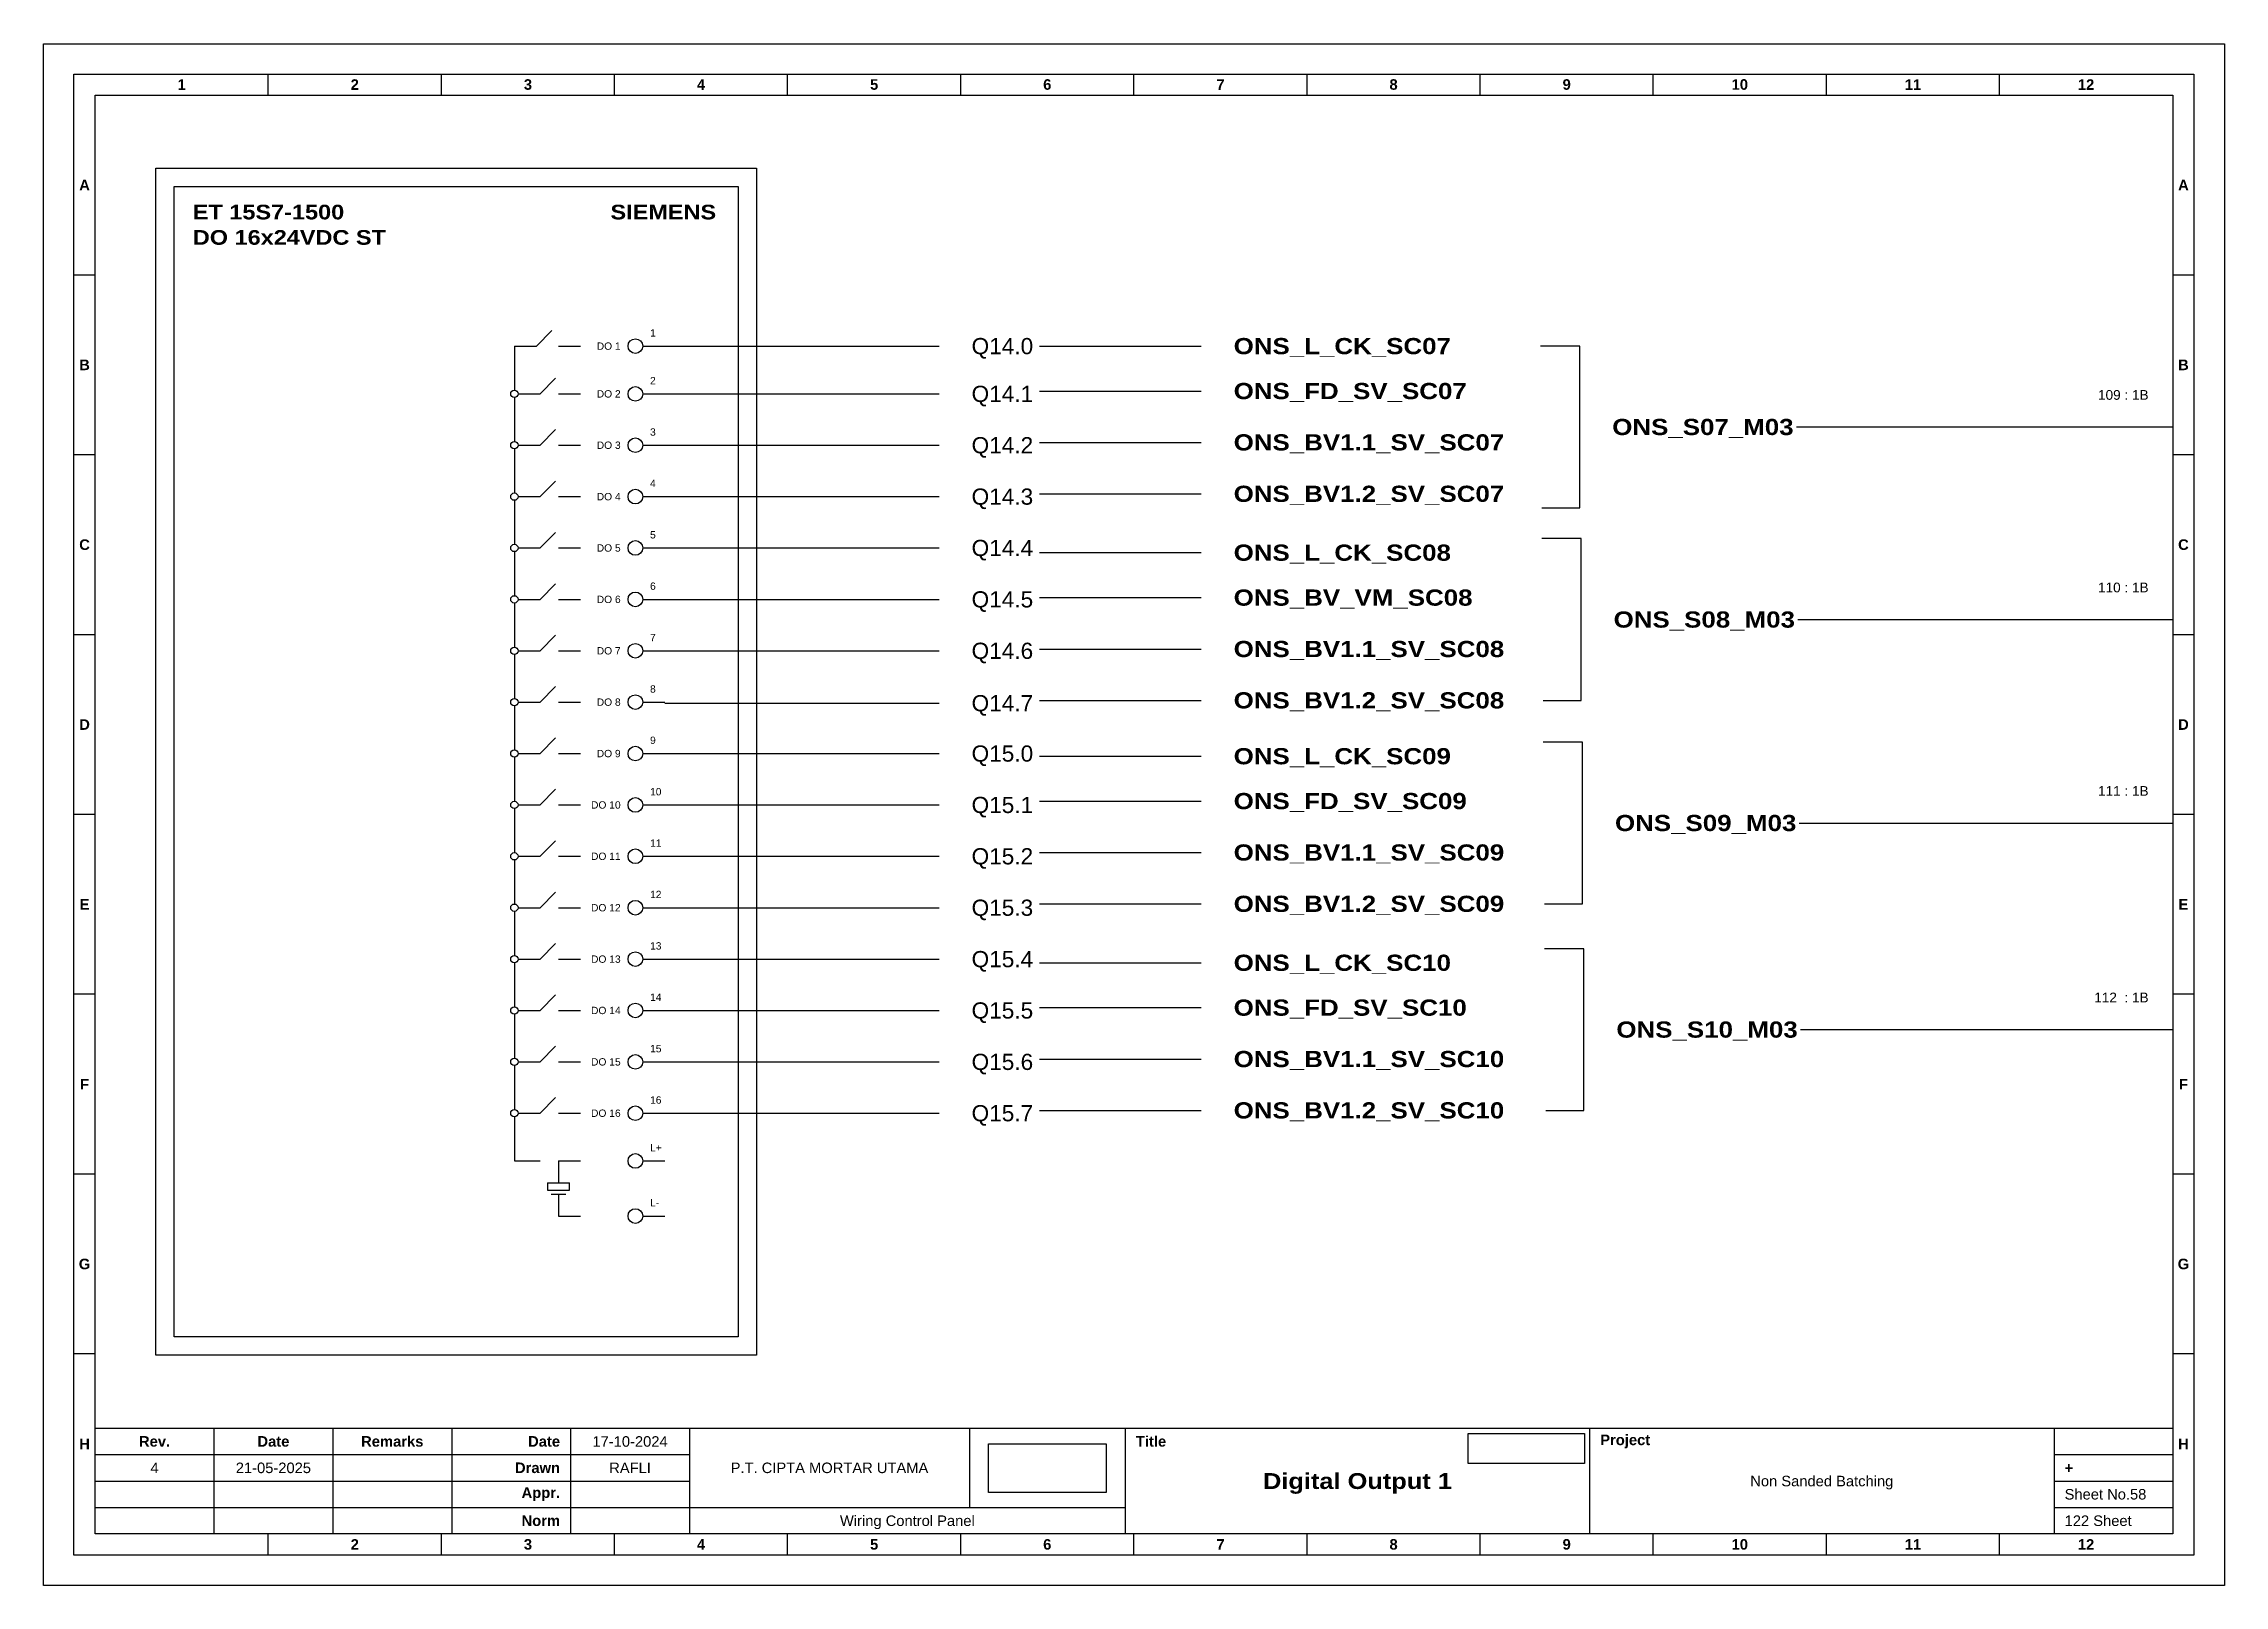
# Model space of a CAD drawing. Header units: centimetres. Extents: x 960 to 2473, y 652 to 2370.
# Drawn here: x 960.8 to 1230.1, y 1127.6 to 1318 of the extents above; entities that cross this region are included whole.
import ezdxf
from ezdxf.enums import TextEntityAlignment as Align

# ---------------------------------------------------------------- set-up
doc = ezdxf.new("R2010")
doc.units = ezdxf.units.CM
doc.header["$MEASUREMENT"] = 0
doc.styles.add('Bold', font='ariblk.ttf', dxfattribs={"height": 25.4})
doc.styles.get("Standard").update_dxf_attribs({"font": 'arial.ttf'})
picture_1 = doc.add_image_def('image1.png', size_in_pixel=(2048, 847))
picture_2 = doc.add_image_def('image2.png', size_in_pixel=(2092, 542))

msp = doc.modelspace()

# ---------------------------------------------------------------- texts
at = {"ltscale": 500, "style": 'Bold'}
for s, p in [('ET 15S7-1500', (979.19, 1298.14)), ('DO 16x24VDC ST', (979.19, 1295.01))]:
    msp.add_text(s, height=1.8132, dxfattribs=at).set_placement(p, align=Align.TOP_LEFT)
msp.add_text('SIEMENS', height=1.813, dxfattribs=at).set_placement((1043.82, 1298.14), align=Align.TOP_RIGHT)
at = {"ltscale": 500}
for s, p in [('1', (1035.66, 1281.58)), ('2', (1035.66, 1275.69)), ('3', (1035.66, 1269.34)), ('4', (1035.66, 1263)), ('5', (1035.66, 1256.65)), ('6', (1035.66, 1250.31)), ('7', (1035.66, 1243.96)), ('8', (1035.66, 1237.61)), ('9', (1035.66, 1231.27)), ('10', (1035.66, 1224.92)), ('11', (1035.66, 1218.57)), ('12', (1035.66, 1212.23)), ('13', (1035.66, 1205.88)), ('14', (1035.66, 1199.54)), ('15', (1035.66, 1193.19)), ('16', (1035.66, 1186.84)), ('L+', (1035.66, 1180.95)), ('L-', (1035.66, 1174.15))]:
    msp.add_text(s, height=0.907, dxfattribs=at).set_placement(p, align=Align.BOTTOM_LEFT)
for s, p in [('DO 1', (1032.03, 1280.68)), ('DO 2', (1032.03, 1274.78)), ('DO 3', (1032.03, 1268.44)), ('DO 4', (1032.03, 1262.09)), ('DO 5', (1032.03, 1255.75)), ('DO 6', (1032.03, 1249.4)), ('DO 7', (1032.03, 1243.05)), ('DO 8', (1032.03, 1236.71)), ('DO 9', (1032.03, 1230.36)), ('DO 10', (1032.03, 1224.01)), ('DO 11', (1032.03, 1217.67)), ('DO 12', (1032.03, 1211.32)), ('DO 13', (1032.03, 1204.97)), ('DO 14', (1032.03, 1198.63)), ('DO 15', (1032.03, 1192.28)), ('DO 16', (1032.03, 1185.94))]:
    msp.add_text(s, height=0.907, dxfattribs=at).set_placement(p, align=Align.MIDDLE_RIGHT)
for s, p in [('Q14.0', (1075.37, 1280.68)), ('Q14.1', (1075.37, 1274.78)), ('Q14.2', (1075.37, 1268.44)), ('Q14.3', (1075.37, 1262.09)), ('Q14.4', (1075.37, 1255.75)), ('Q14.5', (1075.37, 1249.4)), ('Q14.6', (1075.37, 1243.05)), ('Q14.7', (1075.37, 1236.58)), ('Q15.0', (1075.37, 1230.36)), ('Q15.1', (1075.37, 1224.01)), ('Q15.2', (1075.37, 1217.67)), ('Q15.3', (1075.37, 1211.32)), ('Q15.4', (1075.37, 1204.97)), ('Q15.5', (1075.37, 1198.63)), ('Q15.6', (1075.37, 1192.28)), ('Q15.7', (1075.37, 1185.94))]:
    msp.add_text(s, height=2, dxfattribs=at).set_placement(p, align=Align.MIDDLE_LEFT)
at = {"ltscale": 500, "style": 'Bold'}
for s, p in [('ONS_L_CK_SC07', (1107.74, 1280.68)), ('ONS_FD_SV_SC07', (1107.74, 1275.13)), ('ONS_S07_M03', (1154.5, 1270.69)), ('ONS_BV1.1_SV_SC07', (1107.74, 1268.79)), ('ONS_BV1.2_SV_SC07', (1107.74, 1262.44)), ('ONS_L_CK_SC08', (1107.74, 1255.17)), ('ONS_BV_VM_SC08', (1107.74, 1249.62)), ('ONS_S08_M03', (1154.67, 1246.91)), ('ONS_BV1.1_SV_SC08', (1107.74, 1243.27)), ('ONS_BV1.2_SV_SC08', (1107.74, 1236.93)), ('ONS_L_CK_SC09', (1107.74, 1230.03)), ('ONS_FD_SV_SC09', (1107.74, 1224.49)), ('ONS_S09_M03', (1154.84, 1221.78)), ('ONS_BV1.1_SV_SC09', (1107.74, 1218.14)), ('ONS_BV1.2_SV_SC09', (1107.74, 1211.8)), ('ONS_L_CK_SC10', (1107.74, 1204.52)), ('ONS_FD_SV_SC10', (1107.74, 1198.98)), ('ONS_S10_M03', (1155.01, 1196.27)), ('ONS_BV1.1_SV_SC10', (1107.74, 1192.63)), ('ONS_BV1.2_SV_SC10', (1107.74, 1186.29))]:
    msp.add_text(s, height=2, dxfattribs=at).set_placement(p, align=Align.MIDDLE_LEFT)
at = {"ltscale": 500}
for s, p in [('109 : 1B', (1220.74, 1273.69)), ('110 : 1B', (1220.74, 1249.91)), ('111 : 1B', (1220.74, 1224.78)), ('112  : 1B', (1220.74, 1199.27))]:
    msp.add_text(s, height=1.2, dxfattribs=at).set_placement(p, align=Align.BOTTOM_RIGHT)

# ---------------------------------------------------------------- blocks, each defined once
blk = doc.blocks.new('KOP MU PROJECT')
at = {"color": 6, "ltscale": 50}
for p, q in [((27.74, 184.05), (27.74, 186.66)), ((49.13, 184.05), (49.13, 186.66)), ((70.51, 184.05), (70.51, 186.66)), ((91.89, 184.05), (91.89, 186.66)), ((113.27, 184.05), (113.27, 186.66)), ((134.66, 184.05), (134.66, 186.66)), ((156.04, 184.05), (156.04, 186.66)), ((177.42, 184.05), (177.42, 186.66)), ((198.8, 184.05), (198.8, 186.66)), ((220.19, 184.05), (220.19, 186.66)), ((241.57, 184.05), (241.57, 186.66)), ((6.36, 161.84), (3.75, 161.84)), ((265.59, 161.84), (262.98, 161.84)), ((6.36, 139.63), (3.75, 139.63)), ((265.59, 139.63), (262.98, 139.63)), ((6.36, 117.42), (3.75, 117.42)), ((265.59, 117.42), (262.98, 117.42)), ((6.36, 95.22), (3.75, 95.22)), ((265.59, 95.22), (262.98, 95.22)), ((6.36, 73.01), (3.75, 73.01)), ((265.59, 73.01), (262.98, 73.01)), ((6.36, 50.8), (3.75, 50.8)), ((265.59, 50.8), (262.98, 50.8)), ((6.36, 28.59), (3.75, 28.59)), ((265.59, 28.59), (262.98, 28.59)), ((27.74, 3.75), (27.74, 6.36)), ((49.13, 3.75), (49.13, 6.36)), ((70.51, 3.75), (70.51, 6.36)), ((91.89, 3.75), (91.89, 6.36)), ((113.27, 3.75), (113.27, 6.36)), ((134.66, 3.75), (134.66, 6.36)), ((156.04, 3.75), (156.04, 6.36)), ((177.42, 3.75), (177.42, 6.36)), ((198.8, 3.75), (198.8, 6.36)), ((220.19, 3.75), (220.19, 6.36)), ((241.57, 3.75), (241.57, 6.36))]:
    blk.add_line(p, q, dxfattribs=at)
at = {"ltscale": 50}
for p, q in [((6.36, 19.41), (262.98, 19.41)), ((21.04, 19.41), (21.04, 6.36)), ((35.72, 19.41), (35.72, 6.36)), ((50.41, 19.41), (50.41, 6.36)), ((65.09, 19.41), (65.09, 6.36)), ((79.77, 19.41), (79.77, 6.36)), ((114.35, 19.41), (114.35, 9.62)), ((133.6, 19.41), (133.6, 6.36)), ((190.95, 19.41), (190.95, 6.36)), ((248.3, 19.41), (248.3, 6.36)), ((6.36, 16.15), (79.77, 16.15)), ((248.3, 16.15), (262.98, 16.15)), ((6.36, 12.89), (79.77, 12.89)), ((248.3, 12.89), (262.98, 12.89)), ((6.36, 9.62), (133.6, 9.62)), ((248.3, 9.62), (262.98, 9.62))]:
    blk.add_line(p, q, dxfattribs=at)
at = {"color": 1, "ltscale": 50}
blk.add_lwpolyline([(269.34, 0), (0, 0), (0, 190.41), (269.34, 190.41)], close=True, dxfattribs=at)
at = {"color": 6, "ltscale": 50}
for points in [[(265.59, 3.75), (3.75, 3.75), (3.75, 186.66), (265.59, 186.66)], [(262.98, 6.36), (6.36, 6.36), (6.36, 184.05), (262.98, 184.05)]]:
    blk.add_lwpolyline(points, close=True, dxfattribs=at)
at = {"ltscale": 50, "char_height": 1.305, "attachment_point": 4}
for s, width, heights, insert in [('\\pxqc;{\\fArial|b1|i0|c0|p34;1}', 21.3825, [2.51], (6.36, 185.36)), ('\\pxqc;{\\fArial|b1|i0|c0|p34;2}', 21.3825, [2.51], (27.74, 185.36)), ('\\pxqc;{\\fArial|b1|i0|c0|p34;3}', 21.3825, [2.51], (49.13, 185.36)), ('\\pxqc;{\\fArial|b1|i0|c0|p34;4}', 21.3825, [2.51], (70.51, 185.36)), ('\\pxqc;{\\fArial|b1|i0|c0|p34;5}', 21.3825, [2.51], (91.89, 185.36)), ('\\pxqc;{\\fArial|b1|i0|c0|p34;6}', 21.3825, [2.51], (113.27, 185.36)), ('\\pxqc;{\\fArial|b1|i0|c0|p34;7}', 21.3825, [2.51], (134.66, 185.36)), ('\\pxqc;{\\fArial|b1|i0|c0|p34;8}', 21.3825, [2.51], (156.04, 185.36)), ('\\pxqc;{\\fArial|b1|i0|c0|p34;9}', 21.3825, [2.51], (177.42, 185.36)), ('\\pxqc;{\\fArial|b1|i0|c0|p34;10}', 21.3825, [2.51], (198.8, 185.36)), ('\\pxqc;{\\fArial|b1|i0|c0|p34;11}', 21.3825, [2.51], (220.19, 185.36)), ('\\pxqc;{\\fArial|b1|i0|c0|p34;12}', 21.3825, [2.51], (241.57, 185.36)), ('\\pxqc;{\\fArial|b1|i0|c0|p34;A}', 2.61, [2.51], (3.75, 172.95)), ('\\pxqc;{\\fArial|b1|i0|c0|p34;A}', 2.61, [2.51], (262.98, 172.95)), ('\\pxqc;{\\fArial|b1|i0|c0|p34;B}', 2.61, [2.51], (3.75, 150.74)), ('\\pxqc;{\\fArial|b1|i0|c0|p34;B}', 2.61, [2.51], (262.98, 150.74)), ('\\pxqc;{\\fArial|b1|i0|c0|p34;C}', 2.61, [2.51], (3.75, 128.53)), ('\\pxqc;{\\fArial|b1|i0|c0|p34;C}', 2.61, [2.51], (262.98, 128.53)), ('\\pxqc;{\\fArial|b1|i0|c0|p34;D}', 2.61, [2.51], (3.75, 106.32)), ('\\pxqc;{\\fArial|b1|i0|c0|p34;D}', 2.61, [2.51], (262.98, 106.32)), ('\\pxqc;{\\fArial|b1|i0|c0|p34;E}', 2.61, [2.51], (3.75, 84.11)), ('\\pxqc;{\\fArial|b1|i0|c0|p34;E}', 2.61, [2.51], (262.98, 84.11)), ('\\pxqc;{\\fArial|b1|i0|c0|p34;F}', 2.61, [2.51], (3.75, 61.9)), ('\\pxqc;{\\fArial|b1|i0|c0|p34;F}', 2.61, [2.51], (262.98, 61.9)), ('\\pxqc;{\\fArial|b1|i0|c0|p34;G}', 2.61, [2.51], (3.75, 39.69)), ('\\pxqc;{\\fArial|b1|i0|c0|p34;G}', 2.61, [2.51], (262.98, 39.69)), ('\\pxqc;{\\fArial|b1|i0|c0|p34;H}', 2.61, [2.51], (3.75, 17.47)), ('\\pxqc;{\\fArial|b1|i0|c0|p34;Rev.}', 14.6811, [2.88], (6.36, 17.78)), ('\\pxqc;{\\fArial|b1|i0|c0|p34;Date}', 14.6811, [2.88], (21.04, 17.78)), ('\\pxqc;{\\fArial|b1|i0|c0|p34;Remarks}', 14.6811, [2.88], (35.72, 17.78)), ('\\pxqr;{\\fArial|b1|i0|c0|p34;Date}', 13.3761, [2.88], (50.41, 17.78)), ('\\pxql;{\\fArial|b1|i0|c0|p34;Title}', 50.2419, [2.88], (134.9, 17.78)), ('\\pxql;{\\fArial|b1|i0|c0|p34;Project}', 50.2419, [2.88], (192.25, 17.78)), ('\\pxqc;{\\fArial|b1|i0|c0|p34;H}', 2.61, [2.51], (262.98, 17.47)), ('\\pxqr;{\\fArial|b1|i0|c0|p34;Drawn}', 13.3761, [2.88], (50.41, 14.52)), ('\\pxql;{\\fArial|b1|i0|c0|p34;+}', 14.6811, [2.88], (249.61, 14.52)), ('\\pxqr;{\\fArial|b1|i0|c0|p34;Appr.}', 13.3761, [2.88], (50.41, 11.26)), ('\\pxqr;{\\fArial|b1|i0|c0|p34;Norm}', 13.3761, [2.88], (50.41, 7.99)), ('\\pxqc;{\\fArial|b1|i0|c0|p34;2}', 21.3825, [2.51], (27.74, 5.06)), ('\\pxqc;{\\fArial|b1|i0|c0|p34;3}', 21.3825, [2.51], (49.13, 5.06)), ('\\pxqc;{\\fArial|b1|i0|c0|p34;4}', 21.3825, [2.51], (70.51, 5.06)), ('\\pxqc;{\\fArial|b1|i0|c0|p34;5}', 21.3825, [2.51], (91.89, 5.06)), ('\\pxqc;{\\fArial|b1|i0|c0|p34;6}', 21.3825, [2.51], (113.27, 5.06)), ('\\pxqc;{\\fArial|b1|i0|c0|p34;7}', 21.3825, [2.51], (134.66, 5.06)), ('\\pxqc;{\\fArial|b1|i0|c0|p34;8}', 21.3825, [2.51], (156.04, 5.06)), ('\\pxqc;{\\fArial|b1|i0|c0|p34;9}', 21.3825, [2.51], (177.42, 5.06)), ('\\pxqc;{\\fArial|b1|i0|c0|p34;10}', 21.3825, [2.51], (198.8, 5.06)), ('\\pxqc;{\\fArial|b1|i0|c0|p34;11}', 21.3825, [2.51], (220.19, 5.06)), ('\\pxqc;{\\fArial|b1|i0|c0|p34;12}', 21.3825, [2.51], (241.57, 5.06))]:
    blk.add_mtext_dynamic_manual_height_columns(s, width=width, gutter_width=0.0326, heights=heights, dxfattribs=dict(at, insert=insert))
at = {"ltscale": 50}
for tag, p in [('DATECREATED', (72.43, 17.78)), ('REV', (13.7, 14.52)), ('REVDATE', (28.38, 14.52)), ('REMARKS', (43.06, 14.52)), ('DRAWN', (72.43, 14.52)), ('COMPANY', (97.06, 14.52)), ('PROJECT', (219.62, 12.89)), ('APPR', (72.43, 11.26)), ('NORM', (72.43, 7.99)), ('DRAWINGCATEGORY', (106.68, 7.99)), ('DESCRIPTION', (162.27, 10.03))]:
    blk.add_attdef(tag, text='', height=1.3, dxfattribs=at).set_placement(p, align=Align.MIDDLE_CENTER)
at = {"ltscale": 50, "style": 'Bold'}
blk.add_attdef('TITLE', text='', height=1.96, dxfattribs=at).set_placement((162.27, 12.89), align=Align.MIDDLE_CENTER)
at = {"ltscale": 50}
for tag, p in [('SHEETNUMBER', (249.61, 11.26)), ('TOTALSHEET', (249.61, 7.99))]:
    blk.add_attdef(tag, text='', height=1.3, dxfattribs=at).set_placement(p, align=Align.MIDDLE_LEFT)
image = blk.add_image(picture_1, insert=(116.72, 11.48), size_in_units=(14.5, 6), dxfattribs=at)
image.dxf.flags = 15
image = blk.add_image(picture_2, insert=(175.94, 15.04), size_in_units=(14.36, 3.72), dxfattribs=at)
image.dxf.flags = 15

# ---------------------------------------------------------------- linework, layer by layer
at = {"ltscale": 50}
for p, q in [((1021.62, 1280.68), (1023.54, 1282.6)), ((1018.9, 1280.68), (1021.62, 1280.68)), ((1018.9, 1280.68), (1018.9, 1275.24)), ((1024.34, 1280.68), (1027.06, 1280.68)), ((1022.07, 1274.78), (1024, 1276.71)), ((1018.9, 1274.33), (1018.9, 1268.89)), ((1019.35, 1274.78), (1022.07, 1274.78)), ((1024.34, 1274.78), (1027.06, 1274.78)), ((1022.07, 1268.44), (1024, 1270.36)), ((1018.9, 1267.98), (1018.9, 1262.55)), ((1019.35, 1268.44), (1022.07, 1268.44)), ((1024.34, 1268.44), (1027.06, 1268.44)), ((1022.07, 1262.09), (1024, 1264.01)), ((1018.9, 1261.64), (1018.9, 1256.2)), ((1019.35, 1262.09), (1022.07, 1262.09)), ((1024.34, 1262.09), (1027.06, 1262.09)), ((1018.9, 1255.29), (1018.9, 1249.85)), ((1019.35, 1255.75), (1022.07, 1255.75)), ((1022.07, 1255.75), (1024, 1257.67)), ((1024.34, 1255.75), (1027.06, 1255.75)), ((1022.07, 1249.4), (1024, 1251.32)), ((1018.9, 1248.95), (1018.9, 1243.51)), ((1019.35, 1249.4), (1022.07, 1249.4)), ((1024.34, 1249.4), (1027.06, 1249.4)), ((1022.07, 1243.05), (1024, 1244.98)), ((1018.9, 1242.6), (1018.9, 1237.16)), ((1019.35, 1243.05), (1022.07, 1243.05)), ((1024.34, 1243.05), (1027.06, 1243.05)), ((1019.35, 1236.71), (1022.07, 1236.71)), ((1022.07, 1236.71), (1024, 1238.63)), ((1024.34, 1236.71), (1027.06, 1236.71)), ((1018.9, 1236.25), (1018.9, 1230.81)), ((1022.07, 1230.36), (1024, 1232.28)), ((1018.9, 1229.91), (1018.9, 1224.47)), ((1019.35, 1230.36), (1022.07, 1230.36)), ((1024.34, 1230.36), (1027.06, 1230.36)), ((1022.07, 1224.01), (1024, 1225.94)), ((1018.9, 1223.56), (1018.9, 1218.12)), ((1019.35, 1224.01), (1022.07, 1224.01)), ((1024.34, 1224.01), (1027.06, 1224.01)), ((1019.35, 1217.67), (1022.07, 1217.67)), ((1022.07, 1217.67), (1024, 1219.59)), ((1024.34, 1217.67), (1027.06, 1217.67)), ((1018.9, 1217.21), (1018.9, 1211.77)), ((1022.07, 1211.32), (1024, 1213.24)), ((1018.9, 1210.87), (1018.9, 1205.43)), ((1019.35, 1211.32), (1022.07, 1211.32)), ((1024.34, 1211.32), (1027.06, 1211.32)), ((1022.07, 1204.97), (1024, 1206.9)), ((1018.9, 1204.52), (1018.9, 1199.08)), ((1019.35, 1204.97), (1022.07, 1204.97)), ((1024.34, 1204.97), (1027.06, 1204.97)), ((1019.35, 1198.63), (1022.07, 1198.63)), ((1022.07, 1198.63), (1024, 1200.55)), ((1024.34, 1198.63), (1027.06, 1198.63)), ((1018.9, 1198.18), (1018.9, 1192.74)), ((1022.07, 1192.28), (1024, 1194.21)), ((1018.9, 1191.83), (1018.9, 1186.39)), ((1019.35, 1192.28), (1022.07, 1192.28)), ((1024.34, 1192.28), (1027.06, 1192.28)), ((1022.07, 1185.94), (1024, 1187.86)), ((1018.9, 1185.48), (1018.9, 1180.04)), ((1019.35, 1185.94), (1022.07, 1185.94)), ((1024.34, 1185.94), (1027.06, 1185.94)), ((1018.9, 1180.04), (1022.07, 1180.04)), ((1024.34, 1180.04), (1027.06, 1180.04)), ((1024.34, 1180.04), (1024.34, 1177.32)), ((1022.98, 1177.32), (1025.7, 1177.32)), ((1022.98, 1177.32), (1022.98, 1176.43)), ((1025.7, 1176.43), (1025.7, 1177.32)), ((1022.98, 1176.43), (1025.7, 1176.43)), ((1023.43, 1175.96), (1025.25, 1175.96)), ((1024.34, 1175.96), (1024.34, 1173.24)), ((1024.34, 1173.24), (1027.06, 1173.24))]:
    msp.add_line(p, q, dxfattribs=at)
at = {"color": 6, "ltscale": 50}
for p, q in [((1034.75, 1280.68), (1037.47, 1280.68)), ((1034.75, 1274.78), (1037.47, 1274.78)), ((1034.75, 1268.44), (1037.47, 1268.44)), ((1034.75, 1262.09), (1037.47, 1262.09)), ((1034.75, 1255.75), (1037.47, 1255.75)), ((1034.75, 1249.4), (1037.47, 1249.4)), ((1034.75, 1243.05), (1037.47, 1243.05)), ((1034.75, 1236.71), (1037.47, 1236.71)), ((1034.75, 1230.36), (1037.47, 1230.36)), ((1034.75, 1224.01), (1037.47, 1224.01)), ((1034.75, 1217.67), (1037.47, 1217.67)), ((1034.75, 1211.32), (1037.47, 1211.32)), ((1034.75, 1204.97), (1037.47, 1204.97)), ((1034.75, 1198.63), (1037.47, 1198.63)), ((1034.75, 1192.28), (1037.47, 1192.28)), ((1034.75, 1185.94), (1037.47, 1185.94)), ((1034.75, 1180.04), (1037.47, 1180.04)), ((1034.75, 1173.24), (1037.47, 1173.24))]:
    msp.add_line(p, q, dxfattribs=at)
at = {"color": 146, "ltscale": 50, "true_color": 0x105689}
for p, q in [((1037.47, 1280.68), (1071.37, 1280.68)), ((1083.74, 1280.68), (1103.74, 1280.68)), ((1150.5, 1280.68), (1145.62, 1280.68)), ((1150.5, 1260.71), (1150.5, 1280.68)), ((1037.47, 1274.78), (1071.37, 1274.78)), ((1083.74, 1275.13), (1103.74, 1275.13)), ((1083.74, 1268.79), (1103.74, 1268.79)), ((1177.25, 1270.69), (1223.74, 1270.69)), ((1037.47, 1268.44), (1071.37, 1268.44)), ((1037.47, 1262.09), (1071.37, 1262.09)), ((1083.74, 1262.44), (1103.74, 1262.44)), ((1145.79, 1260.71), (1150.5, 1260.71)), ((1037.47, 1255.75), (1071.37, 1255.75)), ((1083.74, 1255.17), (1103.74, 1255.17)), ((1150.67, 1256.9), (1145.79, 1256.9)), ((1150.67, 1236.93), (1150.67, 1256.9)), ((1037.47, 1249.4), (1071.37, 1249.4)), ((1083.74, 1249.62), (1103.74, 1249.62)), ((1177.42, 1246.91), (1223.74, 1246.91)), ((1037.47, 1243.05), (1071.37, 1243.05)), ((1083.74, 1243.27), (1103.74, 1243.27)), ((1037.47, 1236.58), (1071.37, 1236.58)), ((1083.74, 1236.93), (1103.74, 1236.93)), ((1145.96, 1236.93), (1150.67, 1236.93)), ((1150.84, 1231.77), (1145.96, 1231.77)), ((1150.84, 1211.8), (1150.84, 1231.77)), ((1037.47, 1230.36), (1071.37, 1230.36)), ((1083.74, 1230.03), (1103.74, 1230.03)), ((1037.47, 1224.01), (1071.37, 1224.01)), ((1083.74, 1224.49), (1103.74, 1224.49)), ((1177.59, 1221.78), (1223.74, 1221.78)), ((1037.47, 1217.67), (1071.37, 1217.67)), ((1083.74, 1218.14), (1103.74, 1218.14)), ((1037.47, 1211.32), (1071.37, 1211.32)), ((1083.74, 1211.8), (1103.74, 1211.8)), ((1146.14, 1211.8), (1150.84, 1211.8)), ((1037.47, 1204.97), (1071.37, 1204.97)), ((1083.74, 1204.52), (1103.74, 1204.52)), ((1151.01, 1206.25), (1146.14, 1206.25)), ((1151.01, 1186.29), (1151.01, 1206.25)), ((1037.47, 1198.63), (1071.37, 1198.63)), ((1083.74, 1198.98), (1103.74, 1198.98)), ((1177.76, 1196.27), (1223.74, 1196.27)), ((1037.47, 1192.28), (1071.37, 1192.28)), ((1083.74, 1192.63), (1103.74, 1192.63)), ((1037.47, 1185.94), (1071.37, 1185.94)), ((1083.74, 1186.29), (1103.74, 1186.29)), ((1146.31, 1186.29), (1151.01, 1186.29))]:
    msp.add_line(p, q, dxfattribs=at)
at = {"ltscale": 50}
msp.add_lwpolyline([(974.62, 1302.67), (1048.81, 1302.67), (1048.81, 1156.04), (974.62, 1156.04)], close=True, dxfattribs=at)
at = {"color": 6, "ltscale": 50}
msp.add_lwpolyline([(976.89, 1300.41), (1046.54, 1300.41), (1046.54, 1158.31), (976.89, 1158.31)], close=True, dxfattribs=at)
at = {"color": 6, "ltscale": 500}
for centre in [(1033.85, 1280.68), (1033.85, 1274.78), (1033.85, 1268.44), (1033.85, 1262.09), (1033.85, 1255.75), (1033.85, 1249.4), (1033.85, 1243.05), (1033.85, 1236.71), (1033.85, 1230.36), (1033.85, 1224.01), (1033.85, 1217.67), (1033.85, 1211.32), (1033.85, 1204.97), (1033.85, 1198.63), (1033.85, 1192.28), (1033.85, 1185.94), (1033.85, 1180.04), (1033.85, 1173.24)]:
    msp.add_circle(centre, 0.907, dxfattribs=at)
at = {"ltscale": 500}
for centre in [(1018.9, 1274.78), (1018.9, 1268.44), (1018.9, 1262.09), (1018.9, 1255.75), (1018.9, 1249.4), (1018.9, 1243.05), (1018.9, 1236.71), (1018.9, 1230.36), (1018.9, 1224.01), (1018.9, 1217.67), (1018.9, 1211.32), (1018.9, 1204.97), (1018.9, 1198.63), (1018.9, 1192.28), (1018.9, 1185.94)]:
    msp.add_circle(centre, 0.453, dxfattribs=at)

# ---------------------------------------------------------------- block references
msp.add_blockref('KOP MU PROJECT', (960.76, 1127.62)).add_auto_attribs({'TITLE': 'Digital Output 1', 'PROJECT': 'Non Sanded Batching', 'COMPANY': 'P.T. CIPTA MORTAR UTAMA', 'DRAWINGCATEGORY': 'Wiring Control Panel', 'DRAWN': 'RAFLI', 'DATECREATED': '17-10-2024', 'REVDATE': '21-05-2025', 'REV': '4', 'SHEETNUMBER': 'Sheet No.58', 'TOTALSHEET': '122 Sheet'})

msp.set_redraw_order([(e.dxf.handle, doc.entitydb.next_handle()) for e in msp.query("TEXT MTEXT ATTDEF DIMENSION ARC_DIMENSION")])  # texts and dimensions are drawn at this point

doc.saveas('drawing.dxf')
